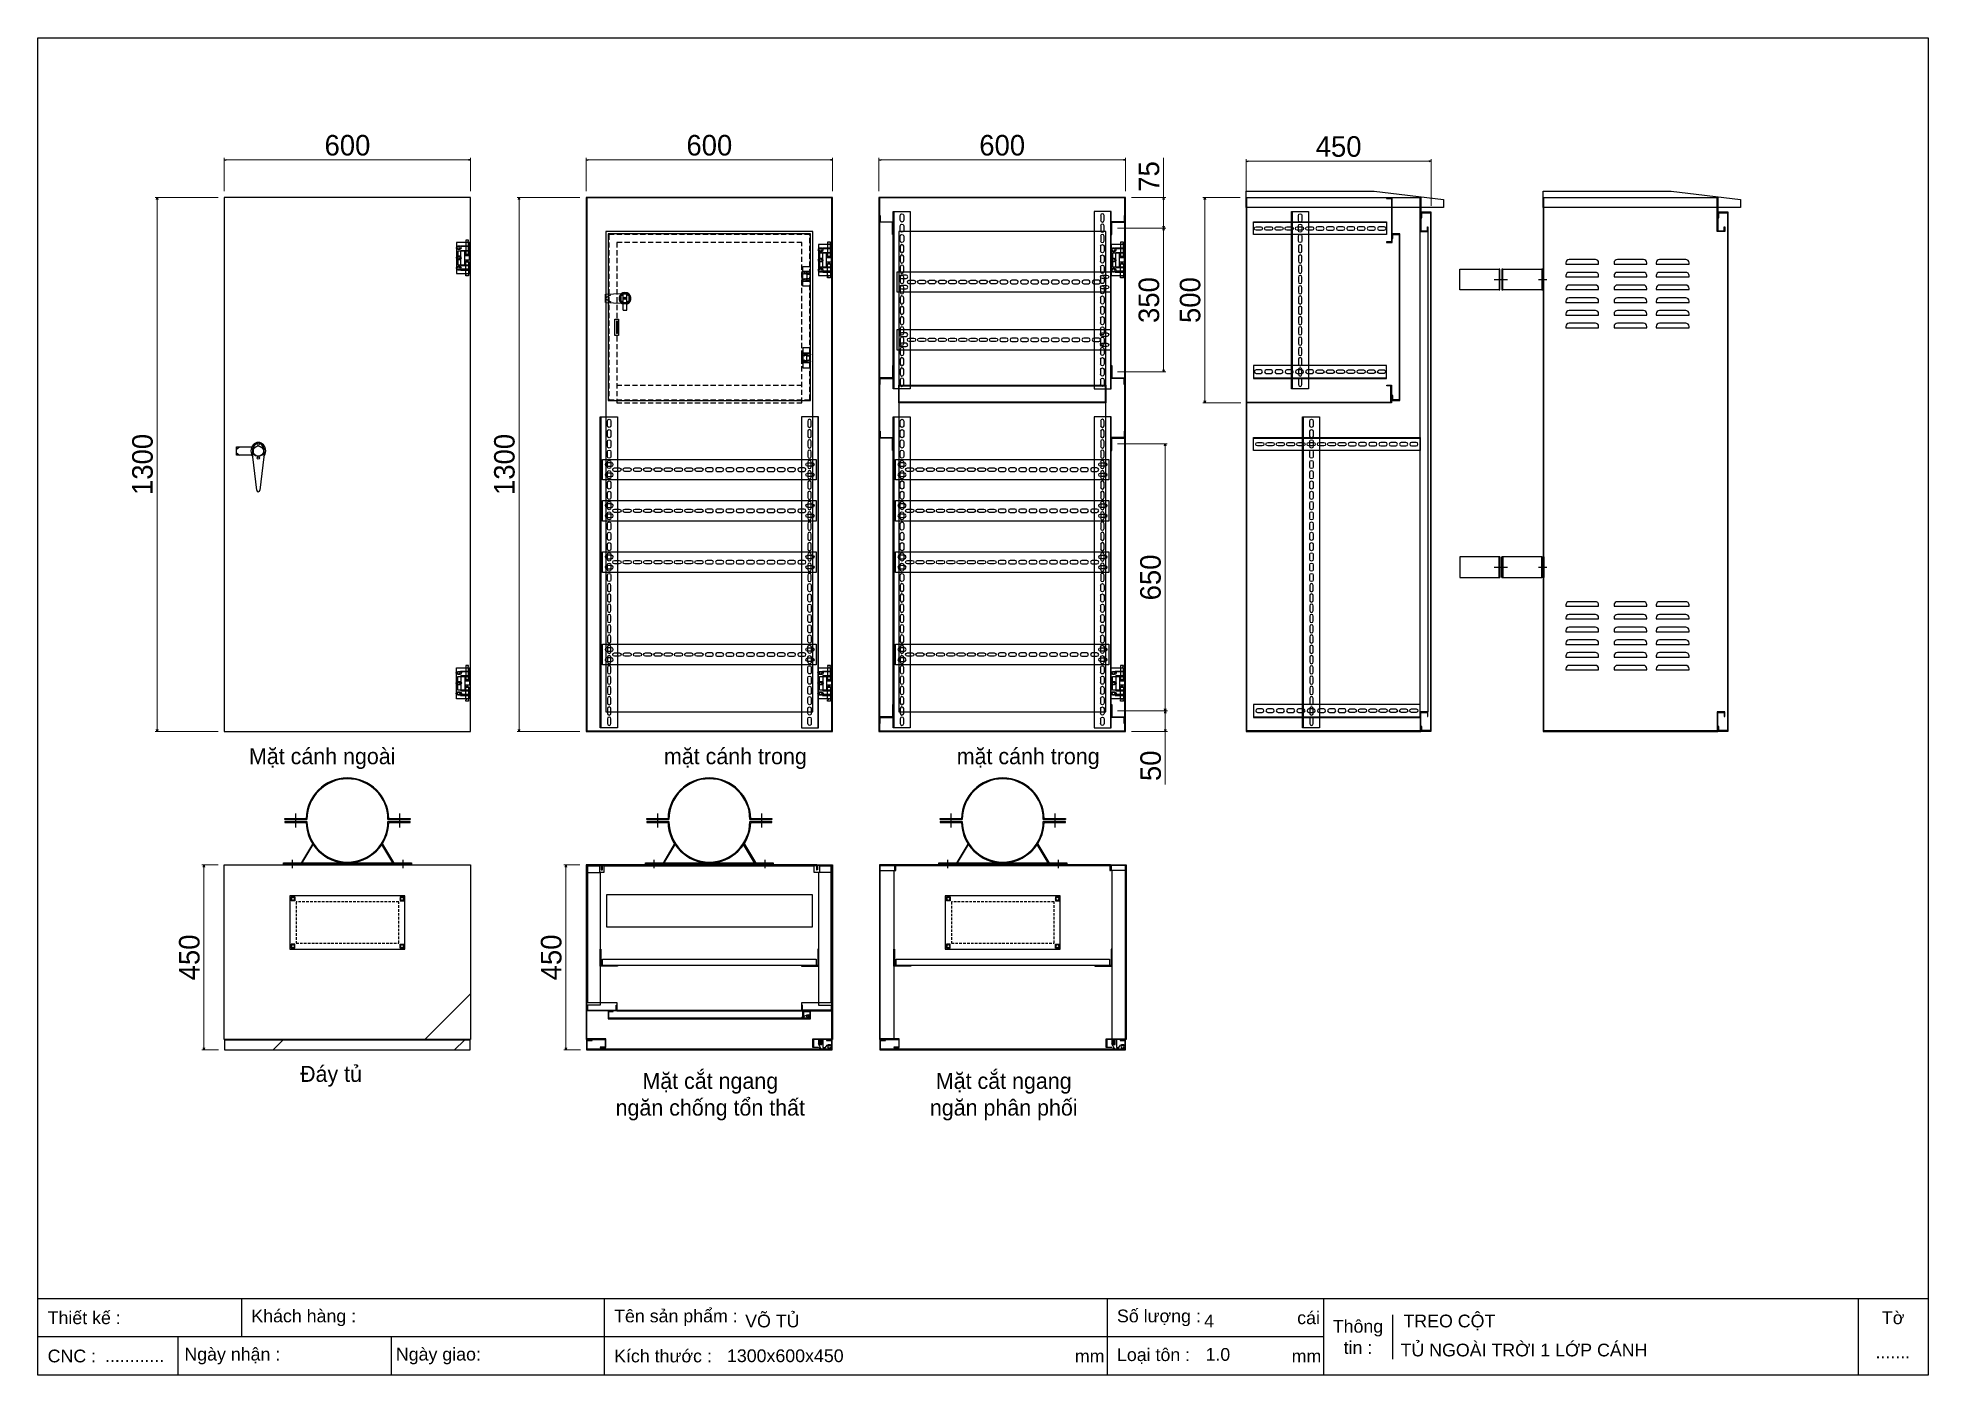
# Model space of a CAD drawing. Header units: millimetres. Extents: x 0 to 4603, y 0 to 3254.
import ezdxf

# ---------------------------------------------------------------- set-up
doc = ezdxf.new("R2010")
doc.units = ezdxf.units.MM
doc.linetypes.add('HIDDEN', pattern=[9.525, 6.35, -3.175])
doc.linetypes.add('HIDDENX2', pattern=[19.05, 12.7, -6.35])
for name, color, linetype in [('CNC', 7, 'Continuous'), ('DIM', 253, 'Continuous'), ('FIRE PROTECTION', 1, 'Continuous'), ('Ghi chu', 7, 'Continuous'), ('HEATER', 1, 'Continuous')]:
    doc.layers.add(name, color=color, linetype=linetype)
doc.styles.add('Arial', font='arial.ttf')
doc.dimstyles.new('CNC', dxfattribs={"dimtxt": 50, "dimasz": 5, "dimexe": 5, "dimexo": 15, "dimgap": 10, "dimtad": 1, "dimdec": 0, "dimtxsty": 'Standard', "dimblk": 'OPEN30', "dimcen": 10, "dimclrd": 5, "dimclre": 5, "dimclrt": 3, "dimazin": 3, "dimtfac": 1, "dimtdec": 0, "dimtmove": 0, "dimatfit": 3, "dimldrblk": 'ARCHTICK', "dimlwd": 9, "dimlwe": 9})

msp = doc.modelspace()

# ---------------------------------------------------------------- texts
at = {"color": 2, "char_height": 39, "attachment_point": 5}
for s, insert, width in [('Mặt cánh ngoài', (692.5, 1500.4), 625), ('mặt cánh trong', (1698.5, 1500.4), 775), ('mặt cánh trong', (2411.4, 1500.4), 775), ('Đáy tủ', (714, 727.4), 775), ('Mặt cắt ngang \\Pngăn chống tổn thất', (1637.4, 677.8), 775), ('Mặt cắt ngang \\Pngăn phân phối', (2351.9, 677.8), 775)]:
    msp.add_mtext(s, dxfattribs=dict(at, insert=insert, width=width))

# ---------------------------------------------------------------- blocks, each defined once
blk = doc.blocks.new('*D1')
at = {"color": 0, "linetype": 'ByBlock', "lineweight": -2}
for p, q in [((453.9, 2957.2), (458.9, 2958.6)), ((458.9, 2955.9), (453.9, 2957.2)), ((453.9, 2957.2), (458.9, 2957.2)), ((1048.9, 2958.6), (1053.9, 2957.2)), ((1053.9, 2957.2), (1048.9, 2955.9)), ((1053.9, 2957.2), (1048.9, 2957.2))]:
    blk.add_line(p, q, dxfattribs=at)
at = {"layer": 'Defpoints', "color": 0, "transparency": 16777216}
for p in [(1053.9, 2957.2), (453.9, 2866.3), (1053.9, 2866.3)]:
    blk.add_point(p, dxfattribs=at)
at = {"layer": 'DIM', "color": 5, "lineweight": 9, "transparency": 16777216}
for p, q in [((453.9, 2881.3), (453.9, 2962.2)), ((458.9, 2957.2), (1048.9, 2957.2)), ((1053.9, 2881.3), (1053.9, 2962.2))]:
    blk.add_line(p, q, dxfattribs=at)
at = {"layer": 'DIM', "color": 3, "transparency": 16777216, "insert": (753.9, 2992.8), "char_height": 50, "attachment_point": 5}
blk.add_mtext('600', dxfattribs=at)
blk = doc.blocks.new('_ArchTick')
at = {"color": 0, "const_width": 0.15}
blk.add_lwpolyline([(-0.5, -0.5), (0.5, 0.5)], dxfattribs=at)
blk = doc.blocks.new('_Open30')
at = {"color": 0, "linetype": 'ByBlock', "lineweight": -2}
for p, q in [((-1, 0.27), (0, 0)), ((0, 0), (-1, -0.27)), ((0, 0), (-1, 0))]:
    blk.add_line(p, q, dxfattribs=at)
blk = doc.blocks.new('*D2')
at = {"color": 0, "linetype": 'ByBlock', "lineweight": -2}
for p, q in [((289.3, 2861.3), (290.6, 2866.3)), ((290.6, 2866.3), (292, 2861.3)), ((290.6, 2866.3), (290.6, 2861.3)), ((290.6, 1566.3), (289.3, 1571.3)), ((292, 1571.3), (290.6, 1566.3)), ((290.6, 1566.3), (290.6, 1571.3))]:
    blk.add_line(p, q, dxfattribs=at)
at = {"layer": 'Defpoints', "color": 0, "transparency": 16777216}
for p in [(453.9, 2866.3), (290.6, 1566.3), (453.9, 1566.3)]:
    blk.add_point(p, dxfattribs=at)
at = {"layer": 'DIM', "color": 5, "lineweight": 9, "transparency": 16777216}
for p, q in [((438.9, 2866.3), (285.6, 2866.3)), ((290.6, 2861.3), (290.6, 1571.3)), ((438.9, 1566.3), (285.6, 1566.3))]:
    blk.add_line(p, q, dxfattribs=at)
at = {"layer": 'DIM', "color": 3, "transparency": 16777216, "insert": (255.1, 2216.3), "char_height": 50, "attachment_point": 5, "rotation": 90}
blk.add_mtext('1300', dxfattribs=at)
blk = doc.blocks.new('*D3')
at = {"color": 0, "linetype": 'ByBlock', "lineweight": -2}
for p, q in [((403.3, 1236.6), (404.6, 1241.6)), ((404.6, 1241.6), (405.9, 1236.6)), ((404.6, 1241.6), (404.6, 1236.6)), ((404.6, 791.6), (403.3, 796.6)), ((405.9, 796.6), (404.6, 791.6)), ((404.6, 791.6), (404.6, 796.6))]:
    blk.add_line(p, q, dxfattribs=at)
at = {"layer": 'Defpoints', "color": 0, "transparency": 16777216}
for p in [(453.9, 1241.6), (404.6, 791.6), (454.9, 791.6)]:
    blk.add_point(p, dxfattribs=at)
at = {"layer": 'DIM', "color": 5, "lineweight": 9, "transparency": 16777216}
for p, q in [((438.9, 1241.6), (399.6, 1241.6)), ((404.6, 1236.6), (404.6, 796.6)), ((439.9, 791.6), (399.6, 791.6))]:
    blk.add_line(p, q, dxfattribs=at)
at = {"layer": 'DIM', "color": 3, "transparency": 16777216, "insert": (369.1, 1016.6), "char_height": 50, "attachment_point": 5, "rotation": 90}
blk.add_mtext('450', dxfattribs=at)
blk = doc.blocks.new('MS308-2-1')
at = {"color": 1}
for p, q in [((-53, 4.6), (-46, 10)), ((-13.3, -14.2), (-13.3, 6.7)), ((-12.3, 6.7), (-12.3, -6.9)), ((12.3, 6.7), (12.3, -6.9)), ((13.3, 6.7), (13.3, -14.2)), ((-53, -4.6), (-46, -10)), ((-4, -95), (-13.3, -14.2)), ((13.3, -14.2), (4, -95))]:
    blk.add_line(p, q, dxfattribs=at)
blk.add_lwpolyline([(-15.8, -10), (-53, -10), (-53, 10), (-15.8, 10)], dxfattribs=at)
for centre, radius, start, end in [((0, 6.7), 13.3, 0, 180), ((0, 6.7), 12.3, 0, 180), ((0, 5.9), 17.7, 226.184, 313.816), ((0, -95), 4, 180, 0)]:
    blk.add_arc(centre, radius, start, end, dxfattribs=at)
blk.add_ellipse((0, 0), major_axis=(0, 21), ratio=0.857143, start_param=3.972003, end_param=8.594367, dxfattribs=at)
blk = doc.blocks.new('HL011-1-3')
at = {"color": 1}
for p, q in [((11, 56), (11, 19)), ((11, 56), (32, 56)), ((20, 54), (20, 21)), ((20, 47), (32, 47)), ((29.5, 81), (22.5, 81)), ((22.5, 81), (22.5, 78)), ((23.5, 78), (22.5, 78)), ((22.5, 75), (22.5, 49)), ((23.5, 75), (22.5, 75)), ((22.5, 49), (24, 44)), ((23.5, 75), (23.5, 78)), ((29.5, 49), (28, 44)), ((29.5, 78), (28.5, 78)), ((28.5, 75), (28.5, 78)), ((28.5, 75), (29.5, 75)), ((29.5, 78), (29.5, 81)), ((29.5, 49), (29.5, 75)), ((11, 19), (32, 19)), ((32, 42.5), (20, 42.5)), ((32, 32.5), (20, 32.5)), ((20, 28), (32, 28)), ((22.5, 26), (24, 31)), ((22.5, 0), (22.5, 26)), ((23.5, 0), (22.5, 0)), ((23.5, 0), (23.5, -3)), ((24, 44), (28, 44)), ((24, 31), (28, 31)), ((29.5, 26), (28, 31)), ((28.5, 0), (28.5, -3)), ((28.5, 0), (29.5, 0)), ((29.5, 26), (29.5, 0)), ((22.5, -6), (22.5, -3)), ((23.5, -3), (22.5, -3)), ((29.5, -6), (22.5, -6)), ((29.5, -3), (28.5, -3)), ((29.5, -3), (29.5, -6))]:
    blk.add_line(p, q, dxfattribs=at)
for points in [[(32, 19), (32, 0), (0, 0), (0, 75), (32, 75), (32, 56)], [(32, 28), (32, 21), (3, 21), (3, 54), (32, 54), (32, 47)], [(32, 42.5), (32, 32.5)]]:
    blk.add_lwpolyline(points, dxfattribs=at)
for points in [[(10, 67), (32, 67), (32, 65), (10, 65)], [(10, 8), (32, 8), (32, 10), (10, 10)]]:
    blk.add_lwpolyline(points, close=True, dxfattribs=at)
for centre in [(5.5, 62.5), (5.5, 37.5), (5.5, 12.5)]:
    blk.add_circle(centre, 3, dxfattribs=at)
blk = doc.blocks.new('*D4')
at = {"color": 0, "linetype": 'ByBlock', "lineweight": -2}
for p, q in [((1335.1, 2957.2), (1340.1, 2958.6)), ((1340.1, 2955.9), (1335.1, 2957.2)), ((1335.1, 2957.2), (1340.1, 2957.2)), ((1930.1, 2958.6), (1935.1, 2957.2)), ((1935.1, 2957.2), (1930.1, 2955.9)), ((1935.1, 2957.2), (1930.1, 2957.2))]:
    blk.add_line(p, q, dxfattribs=at)
at = {"layer": 'Defpoints', "color": 0, "transparency": 16777216}
for p in [(1935.1, 2957.2), (1335.1, 2866.3), (1935.1, 2866.3)]:
    blk.add_point(p, dxfattribs=at)
at = {"layer": 'DIM', "color": 5, "lineweight": 9, "transparency": 16777216}
for p, q in [((1335.1, 2881.3), (1335.1, 2962.2)), ((1340.1, 2957.2), (1930.1, 2957.2)), ((1935.1, 2881.3), (1935.1, 2962.2))]:
    blk.add_line(p, q, dxfattribs=at)
at = {"layer": 'DIM', "color": 3, "transparency": 16777216, "insert": (1635.1, 2992.8), "char_height": 50, "attachment_point": 5}
blk.add_mtext('600', dxfattribs=at)
blk = doc.blocks.new('*D5')
at = {"color": 0, "linetype": 'ByBlock', "lineweight": -2}
for p, q in [((1170.5, 2861.3), (1171.9, 2866.3)), ((1171.9, 2866.3), (1173.2, 2861.3)), ((1171.9, 2866.3), (1171.9, 2861.3)), ((1171.9, 1566.3), (1170.5, 1571.3)), ((1173.2, 1571.3), (1171.9, 1566.3)), ((1171.9, 1566.3), (1171.9, 1571.3))]:
    blk.add_line(p, q, dxfattribs=at)
at = {"layer": 'Defpoints', "color": 0, "transparency": 16777216}
for p in [(1335.1, 2866.3), (1171.9, 1566.3), (1335.1, 1566.3)]:
    blk.add_point(p, dxfattribs=at)
at = {"layer": 'DIM', "color": 5, "lineweight": 9, "transparency": 16777216}
for p, q in [((1320.1, 2866.3), (1166.9, 2866.3)), ((1171.9, 2861.3), (1171.9, 1571.3)), ((1320.1, 1566.3), (1166.9, 1566.3))]:
    blk.add_line(p, q, dxfattribs=at)
at = {"layer": 'DIM', "color": 3, "transparency": 16777216, "insert": (1136.3, 2216.3), "char_height": 50, "attachment_point": 5, "rotation": 90}
blk.add_mtext('1300', dxfattribs=at)
blk = doc.blocks.new('KHUNG CHUẨN')
at = {"color": 7}
for p, q in [((19889.2, -28535.2), (16919.2, -28535.2)), ((17239.2, -28535.2), (17239.2, -28595.2)), ((17809.2, -28535.2), (17809.2, -28655.2)), ((18599.2, -28535.2), (18599.2, -28655.2)), ((18939.2, -28535.2), (18939.2, -28655.2)), ((19779.2, -28535.2), (19779.2, -28655.2)), ((19047.6, -28560.2), (19047.6, -28630.2)), ((18939.2, -28595.2), (16919.2, -28595.2)), ((17139.2, -28595.2), (17139.2, -28655.2)), ((17474.2, -28595.2), (17474.2, -28655.2))]:
    blk.add_line(p, q, dxfattribs=at)
blk.add_lwpolyline([(16919.2, -26555.2), (19889.2, -26555.2), (19889.2, -28655.2), (16919.2, -28655.2)], close=True, dxfattribs=at)
at = {"color": 2, "char_height": 20, "style": 'Arial'}
for s, insert, width, attachment_point in [('  Thiết kế :', (16919.2, -28565.2), 917.634, 4), ('  Khách hàng :', (17239.2, -28565.2), 917.634, 4), ('  Tên sản phẩm :', (17809.2, -28565.2), 917.634, 4), ('  Số lượng :', (18599.2, -28565.2), 917.634, 4), ('cái', (18897.9, -28565.2), 63.517, 4), ('Thông\\Ptin :', (18993.4, -28595.2), 108.311, 5), ('Tờ', (19834.2, -28565.2), 110, 5), ('  CNC :', (16919.2, -28625.2), 917.634, 4), ('  Ngày nhận :', (17134, -28625.2), 556.651, 4), ('  Ngày giao:', (17466.3, -28625.2), 556.651, 4), ('  Kích thước :', (17809.2, -28625.2), 917.634, 4), ('mm', (18548.6, -28625.2), 73.831, 4), ('  Loại tôn :', (18599.2, -28625.2), 917.634, 4), ('mm', (18889.2, -28625.2), 917.634, 4)]:
    blk.add_mtext(s, dxfattribs=dict(at, insert=insert, width=width, attachment_point=attachment_point))
at = {"color": 3, "style": 'Arial'}
for tag, p in [('#01', (17055.6, -28580.1)), ('#02', (17431.4, -28580.1)), ('#03', (18030.6, -28580.1)), ('#08', (18751.7, -28580.1)), ('#10', (19064.8, -28580.1)), ('#04', (17024.8, -28634.6)), ('#05', (17308.5, -28633)), ('#06', (17632.7, -28633.7)), ('#07', (18002, -28634.7)), ('#09', (18753.8, -28632.6)), ('#11', (19060.3, -28625.7)), ('#12', (19806.5, -28628.9))]:
    blk.add_attdef(tag, p, '', height=20, dxfattribs=at)
blk = doc.blocks.new('*D6')
at = {"color": 0, "linetype": 'ByBlock', "lineweight": -2}
for p, q in [((2942.3, 2954.2), (2947.3, 2955.5)), ((2947.3, 2952.9), (2942.3, 2954.2)), ((2942.3, 2954.2), (2947.3, 2954.2)), ((3387.3, 2955.5), (3392.3, 2954.2)), ((3392.3, 2954.2), (3387.3, 2952.9)), ((3392.3, 2954.2), (3387.3, 2954.2))]:
    blk.add_line(p, q, dxfattribs=at)
at = {"layer": 'Defpoints', "color": 0, "transparency": 16777216}
for p in [(3392.3, 2954.2), (2942.3, 2866.3), (3392.3, 2830.3)]:
    blk.add_point(p, dxfattribs=at)
at = {"layer": 'DIM', "color": 5, "lineweight": 9, "transparency": 16777216}
for p, q in [((2942.3, 2881.3), (2942.3, 2959.2)), ((2947.3, 2954.2), (3387.3, 2954.2)), ((3392.3, 2845.3), (3392.3, 2959.2))]:
    blk.add_line(p, q, dxfattribs=at)
at = {"layer": 'DIM', "color": 3, "transparency": 16777216, "insert": (3167.3, 2989.7), "char_height": 50, "attachment_point": 5}
blk.add_mtext('450', dxfattribs=at)
blk = doc.blocks.new('*D7')
at = {"color": 0, "linetype": 'ByBlock', "lineweight": -2}
for p, q in [((1284.5, 1236.6), (1285.8, 1241.6)), ((1285.8, 1241.6), (1287.2, 1236.6)), ((1285.8, 1241.6), (1285.8, 1236.6)), ((1285.8, 791.6), (1284.5, 796.6)), ((1287.2, 796.6), (1285.8, 791.6)), ((1285.8, 791.6), (1285.8, 796.6))]:
    blk.add_line(p, q, dxfattribs=at)
at = {"layer": 'Defpoints', "color": 0, "transparency": 16777216}
for p in [(1335.1, 1241.6), (1285.8, 791.6), (1336.1, 791.6)]:
    blk.add_point(p, dxfattribs=at)
at = {"layer": 'DIM', "color": 5, "lineweight": 9, "transparency": 16777216}
for p, q in [((1320.1, 1241.6), (1280.8, 1241.6)), ((1285.8, 1236.6), (1285.8, 796.6)), ((1321.1, 791.6), (1280.8, 791.6))]:
    blk.add_line(p, q, dxfattribs=at)
at = {"layer": 'DIM', "color": 3, "transparency": 16777216, "insert": (1250.3, 1016.6), "char_height": 50, "attachment_point": 5, "rotation": 90}
blk.add_mtext('450', dxfattribs=at)
blk = doc.blocks.new('HL011-1-4')
h = blk.add_hatch()
h.set_pattern_fill('ANSI31', color=2, scale=0.5, style=0)
h.paths.add_polyline_path([(2.5, 0), (8.5, 0), (8.5, 12), (2.5, 12)])
at = {"color": 1}
for p, q in [((7, 23.5), (0, 10)), ((0, 0), (0, 10)), ((11, 0), (0, 0)), ((7, 23.5), (26, 23.5)), ((11, 0), (11, 19.5)), ((11, 19.5), (17, 19.5)), ((17, 19.5), (21.2, 13.9))]:
    blk.add_line(p, q, dxfattribs=at)
at = {"color": 2}
blk.add_lwpolyline([(2.5, 0), (2.5, 12), (8.5, 12), (8.5, 0)], dxfattribs=at)
at = {"color": 1}
blk.add_lwpolyline([(5.7, 21), (3, 21), (3, 23.5), (7, 23.5)], dxfattribs=at)
blk.add_circle((26, 17.5), 3.5, dxfattribs=at)
blk.add_arc((26, 17.5), 6, 216.8699, 90, dxfattribs=at)
blk = doc.blocks.new('*D8')
at = {"color": 0, "linetype": 'ByBlock', "lineweight": -2}
for p, q in [((2048.1, 2957.2), (2053.1, 2958.6)), ((2053.1, 2955.9), (2048.1, 2957.2)), ((2048.1, 2957.2), (2053.1, 2957.2)), ((2643.1, 2958.6), (2648.1, 2957.2)), ((2648.1, 2957.2), (2643.1, 2955.9)), ((2648.1, 2957.2), (2643.1, 2957.2))]:
    blk.add_line(p, q, dxfattribs=at)
at = {"layer": 'Defpoints', "color": 0, "transparency": 16777216}
for p in [(2648.1, 2957.2), (2048.1, 2866.3), (2648.1, 2866.3)]:
    blk.add_point(p, dxfattribs=at)
at = {"layer": 'DIM', "color": 5, "lineweight": 9, "transparency": 16777216}
for p, q in [((2048.1, 2881.3), (2048.1, 2962.2)), ((2053.1, 2957.2), (2643.1, 2957.2)), ((2648.1, 2881.3), (2648.1, 2962.2))]:
    blk.add_line(p, q, dxfattribs=at)
at = {"layer": 'DIM', "color": 3, "transparency": 16777216, "insert": (2348.1, 2992.8), "char_height": 50, "attachment_point": 5}
blk.add_mtext('600', dxfattribs=at)
blk = doc.blocks.new('om cot')
at = {"color": 2}
for p, q in [((98294.5, 36969.7), (98327.5, 36969.7)), ((98403, 36969.7), (98423, 36969.7))]:
    blk.add_line(p, q, dxfattribs=at)
at = {"color": 5}
for points in [[(98308.5, 36994.7), (98211.5, 36994.7), (98211.5, 36944.7), (98308.5, 36944.7)], [(98313.5, 36944.7), (98410.5, 36944.7), (98410.5, 36994.7), (98313.5, 36994.7)]]:
    blk.add_lwpolyline(points, dxfattribs=at)
for points in [[(98306.5, 36994.7), (98308.5, 36994.7), (98308.5, 36944.7), (98306.5, 36944.7)], [(98313.5, 36994.7), (98315.5, 36994.7), (98315.5, 36944.7), (98313.5, 36944.7)], [(98410.5, 36994.7), (98412.5, 36994.7), (98412.5, 36944.7), (98410.5, 36944.7)], [(98413.5, 36994.7), (98415.5, 36994.7), (98415.5, 36944.7), (98413.5, 36944.7)]]:
    blk.add_lwpolyline(points, close=True, dxfattribs=at)
blk = doc.blocks.new('*D9')
at = {"color": 0, "linetype": 'ByBlock', "lineweight": -2}
for p, q in [((2840.1, 2861.3), (2841.5, 2866.3)), ((2841.5, 2866.3), (2842.8, 2861.3)), ((2841.5, 2866.3), (2841.5, 2861.3)), ((2841.5, 2366.3), (2840.1, 2371.3)), ((2842.8, 2371.3), (2841.5, 2366.3)), ((2841.5, 2366.3), (2841.5, 2371.3))]:
    blk.add_line(p, q, dxfattribs=at)
at = {"layer": 'Defpoints', "color": 0, "transparency": 16777216}
for p in [(2942.3, 2866.3), (2841.5, 2366.3), (2943.8, 2366.3)]:
    blk.add_point(p, dxfattribs=at)
at = {"layer": 'DIM', "color": 5, "lineweight": 9, "transparency": 16777216}
for p, q in [((2927.3, 2866.3), (2836.5, 2866.3)), ((2841.5, 2861.3), (2841.5, 2371.3)), ((2928.8, 2366.3), (2836.5, 2366.3))]:
    blk.add_line(p, q, dxfattribs=at)
at = {"layer": 'DIM', "color": 3, "transparency": 16777216, "insert": (2805.9, 2616.3), "char_height": 50, "attachment_point": 5, "rotation": 90}
blk.add_mtext('500', dxfattribs=at)
blk = doc.blocks.new('ovan8.5x20')
at = {"layer": 'CNC', "color": 2, "lineweight": -3}
for p, q in [((5.7, 4.2), (-5.8, 4.2)), ((-5.8, -4.2), (5.7, -4.2))]:
    blk.add_line(p, q, dxfattribs=at)
for centre, start, end in [((-5.8, 0), 90, 270), ((5.7, 0), 270, 90)]:
    blk.add_arc(centre, 4.25, start, end, dxfattribs=at)
blk = doc.blocks.new('u1')
at = {"color": 44, "ltscale": 3}
blk.add_line((167869.4, 2691.2), (167869.4, 2259.7), dxfattribs=at)
blk.add_lwpolyline([(167867.9, 2691.2), (167909.4, 2691.2), (167909.4, 2259.7), (167867.9, 2259.7)], close=True, dxfattribs=at)
at = {"layer": 'CNC', "lineweight": -3, "xscale": -1, "rotation": 270}
for p in [(167889.4, 2675.5), (167889.4, 2650.5), (167889.4, 2625.5)]:
    blk.add_blockref('ovan8.5x20', p, dxfattribs=at)
at = {"layer": 'CNC', "lineweight": -3, "rotation": 270}
for p in [(167889.4, 2600.5), (167889.4, 2575.5), (167889.4, 2550.5), (167889.4, 2525.5), (167889.4, 2500.5), (167889.4, 2475.5), (167889.4, 2450.5), (167889.4, 2425.5), (167889.4, 2400.5), (167889.4, 2375.5), (167889.4, 2350.5), (167889.4, 2325.5), (167889.4, 2300.5), (167889.4, 2275.5)]:
    blk.add_blockref('ovan8.5x20', p, dxfattribs=at)
blk = doc.blocks.new('u2')
at = {"color": 44, "ltscale": 3}
blk.add_line((167869.4, 2191.2), (167869.4, 1434.7), dxfattribs=at)
blk.add_lwpolyline([(167867.9, 2191.2), (167909.4, 2191.2), (167909.4, 1434.7), (167867.9, 1434.7)], close=True, dxfattribs=at)
at = {"layer": 'CNC', "lineweight": -3, "xscale": -1, "rotation": 270}
for p in [(167889.4, 2175.5), (167889.4, 2150.5), (167889.4, 2125.5), (167889.4, 2100.5), (167889.4, 2075.5), (167889.4, 2050.5), (167889.4, 2025.5), (167889.4, 2000.5), (167889.4, 1975.5), (167889.4, 1950.5), (167889.4, 1925.5), (167889.4, 1900.5), (167889.4, 1875.5), (167889.4, 1850.5), (167889.4, 1825.5), (167889.4, 1800.5)]:
    blk.add_blockref('ovan8.5x20', p, dxfattribs=at)
at = {"layer": 'CNC', "lineweight": -3, "rotation": 270}
for p in [(167889.4, 1775.5), (167889.4, 1750.5), (167889.4, 1725.5), (167889.4, 1700.5), (167889.4, 1675.5), (167889.4, 1650.5), (167889.4, 1625.5), (167889.4, 1600.5), (167889.4, 1575.5), (167889.4, 1550.5), (167889.4, 1525.5), (167889.4, 1500.5), (167889.4, 1475.5), (167889.4, 1450.5)]:
    blk.add_blockref('ovan8.5x20', p, dxfattribs=at)
blk = doc.blocks.new('ovan6x9')
at = {"color": 2}
for p, q in [((2, 6), (8, 6)), ((2, 0), (8, 0))]:
    blk.add_line(p, q, dxfattribs=at)
for centre, start, end in [((2, 3), 90, 270), ((8, 3), 270, 90)]:
    blk.add_arc(centre, 3, start, end, dxfattribs=at)
blk = doc.blocks.new('HL036-1-1')
at = {"color": 1}
blk.add_line((9.5, 36.2), (9.5, 12.2), dxfattribs=at)
for points in [[(0, 48.5), (17.5, 48.5), (17.5, 0), (0, 0)], [(-2.5, 12.2), (17.5, 12.2), (17.5, 36.2), (-2.5, 36.2)]]:
    blk.add_lwpolyline(points, close=True, dxfattribs=at)
for centre, radius in [((3.5, 31.8), 2), ((3.5, 16.8), 2), ((12.7, 32.5), 2.5), ((12.7, 16), 2.5)]:
    blk.add_circle(centre, radius, dxfattribs=at)
blk = doc.blocks.new('HL036-1-2')
at = {"layer": 'Ghi chu', "color": 1}
for p, q in [((-3, 17.8), (-18.9, 17.8)), ((-18.9, 15.8), (-18.9, 17.8)), ((-12.1, 15.8), (-18.9, 15.8)), ((-16.4, 1), (-16.4, 14)), ((-15.6, 15), (-3.9, 17.7)), ((0, 0), (-15.4, 0)), ((-14.4, 3), (-14.4, 11.9)), ((0, 2), (-13.4, 2)), ((-13.1, 12.8), (-4.3, 9.8)), ((-6.2, 2), (-6.2, 0)), ((-1.2, 2), (-1.2, 0)), ((0, 0), (0, 2))]:
    blk.add_line(p, q, dxfattribs=at)
for radius in [4.1, 2.1]:
    blk.add_circle((-3, 13.7), radius, dxfattribs=at)
for centre, start, end in [((-15.4, 14), 102.9616, 180), ((-15.4, 1), 180, 270), ((-13.4, 11.9), 71.3254, 180), ((-13.4, 3), 180, 270)]:
    blk.add_arc(centre, 1, start, end, dxfattribs=at)
blk = doc.blocks.new('SDGFGHGHG')
at = {"layer": 'HEATER'}
for p, q in [((860892.9, 570780.5), (860931.6, 570782)), ((860892.9, 570760.5), (860892.9, 570780.5)), ((860892.9, 570771.9), (860906.3, 570778.7)), ((860892.9, 570769.1), (860906.3, 570762.4)), ((860892.9, 570760.5), (860931.6, 570759.1)), ((860935.9, 570742), (860935.9, 570784.3)), ((860937.5, 570771.3), (860939.5, 570771.3)), ((860937.5, 570769.8), (860939.5, 570769.8)), ((860939.5, 570773.5), (860939.5, 570771.3)), ((860939.5, 570769.8), (860939.5, 570767.6)), ((860941.3, 570773.5), (860941.3, 570771.3)), ((860941.3, 570771.3), (860943.4, 570771.3)), ((860941.3, 570769.8), (860941.3, 570767.6)), ((860941.3, 570769.8), (860943.4, 570769.8)), ((860944.9, 570742), (860944.9, 570784.3)), ((860935.9, 570742), (860944.9, 570742))]:
    blk.add_line(p, q, dxfattribs=at)
blk.add_circle((860940.4, 570770.5), 3.08, dxfattribs=at)
blk.add_arc((860940.4, 570770.5), 14.5, 288.08, 251.92, dxfattribs=at)
blk = doc.blocks.new('SĐFHGGH')
at = {"layer": 'HEATER'}
for points in [[(860928.8, 570702.4), (860927.4, 570702.4), (860927.4, 570708.4), (860928.8, 570708.4)], [(860943.4, 570717), (860943.4, 570718.4), (860937.4, 570718.4), (860937.4, 570717)], [(860952.1, 570702.4), (860953.4, 570702.4), (860953.4, 570708.4), (860952.1, 570708.4)], [(860943.4, 570693.8), (860943.4, 570692.4), (860937.4, 570692.4), (860937.4, 570693.8)]]:
    blk.add_lwpolyline(points, dxfattribs=at)
for start, end in [(104.4775, 165.5225), (194.4775, 255.5225), (14.4775, 75.5225), (284.4775, 345.5225)]:
    blk.add_arc((860940.4, 570705.4), 12, start, end, dxfattribs=at)
blk = doc.blocks.new('MS722')
for name, p in [('SDGFGHGHG', (-860940.4, -570770.5)), ('SĐFHGGH', (-860940.4, -570705.4))]:
    blk.add_blockref(name, p)
blk = doc.blocks.new('112')
at = {"color": 44}
for p, q in [((169074.2, 906.4), (169594.2, 906.4)), ((169074.2, 856.4), (169074.2, 906.4)), ((169594.2, 906.4), (169594.2, 856.4)), ((169594.2, 856.4), (169074.2, 856.4))]:
    blk.add_line(p, q, dxfattribs=at)
at = {"color": 44, "rotation": 180}
blk.add_blockref('ovan8.5x20', (169090.2, 893.9), dxfattribs=at)
at = {"layer": 'CNC', "lineweight": -3, "xscale": -1, "rotation": 180}
for p in [(169109.2, 881.4), (169134.2, 881.4), (169159.2, 881.4), (169184.2, 881.4), (169209.2, 881.4), (169234.2, 881.4), (169259.2, 881.4), (169284.2, 881.4), (169309.2, 881.4), (169579.4, 893.9), (169579.4, 868.9)]:
    blk.add_blockref('ovan8.5x20', p, dxfattribs=at)
at = {"layer": 'CNC', "lineweight": -3, "rotation": 180}
for p in [(169334.2, 881.4), (169359.2, 881.4), (169384.2, 881.4), (169409.2, 881.4), (169434.2, 881.4), (169459.2, 881.4), (169484.2, 881.4), (169509.2, 881.4), (169534.2, 881.4), (169559.2, 881.4), (169090.2, 868.9)]:
    blk.add_blockref('ovan8.5x20', p, dxfattribs=at)
blk = doc.blocks.new('z1')
at = {"color": 44}
for p, q in [((169069.1, 2450.5), (168745.6, 2450.5)), ((168745.6, 2450.5), (168745.6, 2419)), ((169069.1, 2419), (169069.1, 2450.5)), ((168745.6, 2420.5), (169069.1, 2420.5)), ((168745.6, 2419), (169069.1, 2419))]:
    blk.add_line(p, q, dxfattribs=at)
at = {"layer": 'CNC', "lineweight": -3}
for p in [(168757.3, 2435.5), (168782.3, 2435.5), (168807.3, 2435.5), (168832.3, 2435.5), (168857.3, 2435.5), (168882.3, 2435.5)]:
    blk.add_blockref('ovan8.5x20', p, dxfattribs=at)
at = {"layer": 'CNC', "lineweight": -3, "xscale": -1}
for p in [(168907.3, 2435.5), (168932.3, 2435.5), (168957.3, 2435.5), (168982.3, 2435.5), (169007.3, 2435.5), (169032.3, 2435.5), (169057.3, 2435.5)]:
    blk.add_blockref('ovan8.5x20', p, dxfattribs=at)
blk = doc.blocks.new('z2')
at = {"color": 44}
for p, q in [((169151.1, 1485), (168745.6, 1485)), ((168745.6, 1485), (168745.6, 1453.5)), ((169151.1, 1453.5), (169151.1, 1485)), ((168745.6, 1455), (169151.1, 1455)), ((168745.6, 1453.5), (169151.1, 1453.5))]:
    blk.add_line(p, q, dxfattribs=at)
at = {"layer": 'CNC', "lineweight": -3}
for p in [(168760.8, 1470), (168785.8, 1470), (168810.8, 1470), (168835.8, 1470), (168860.8, 1470), (168885.8, 1470), (168910.8, 1470), (168935.8, 1470), (168960.8, 1470)]:
    blk.add_blockref('ovan8.5x20', p, dxfattribs=at)
at = {"layer": 'CNC', "lineweight": -3, "xscale": -1}
for p in [(168985.8, 1470), (169010.8, 1470), (169035.8, 1470), (169060.8, 1470), (169085.8, 1470), (169110.8, 1470), (169135.8, 1470)]:
    blk.add_blockref('ovan8.5x20', p, dxfattribs=at)
blk = doc.blocks.new('*D10')
at = {"color": 0, "linetype": 'ByBlock', "lineweight": -2}
for p, q in [((2739.9, 2861.3), (2741.2, 2866.3)), ((2741.2, 2866.3), (2742.5, 2861.3)), ((2741.2, 2866.3), (2741.2, 2861.3)), ((2741.2, 2791.3), (2739.9, 2796.3)), ((2742.5, 2796.3), (2741.2, 2791.3)), ((2741.2, 2791.3), (2741.2, 2796.3))]:
    blk.add_line(p, q, dxfattribs=at)
at = {"layer": 'Defpoints', "color": 0, "transparency": 16777216}
for p in [(2648.1, 2866.3), (2613.6, 2791.3), (2741.2, 2791.3)]:
    blk.add_point(p, dxfattribs=at)
at = {"layer": 'DIM', "color": 5, "lineweight": 9, "transparency": 16777216}
for p, q in [((2741.2, 2866.3), (2741.2, 2962.8)), ((2663.1, 2866.3), (2746.2, 2866.3)), ((2741.2, 2796.3), (2741.2, 2861.3)), ((2628.6, 2791.3), (2746.2, 2791.3))]:
    blk.add_line(p, q, dxfattribs=at)
at = {"layer": 'DIM', "color": 3, "transparency": 16777216, "insert": (2705.8, 2917.1), "char_height": 50, "attachment_point": 5, "rotation": 90}
blk.add_mtext('75', dxfattribs=at)
blk = doc.blocks.new('*D11')
at = {"color": 0, "linetype": 'ByBlock', "lineweight": -2}
for p, q in [((2739.9, 2786.3), (2741.2, 2791.3)), ((2741.2, 2791.3), (2742.5, 2786.3)), ((2741.2, 2791.3), (2741.2, 2786.3)), ((2741.2, 2441.3), (2739.9, 2446.3)), ((2742.5, 2446.3), (2741.2, 2441.3)), ((2741.2, 2441.3), (2741.2, 2446.3))]:
    blk.add_line(p, q, dxfattribs=at)
at = {"layer": 'Defpoints', "color": 0, "transparency": 16777216}
for p in [(2613.6, 2791.3), (2613.6, 2441.3), (2741.2, 2441.3)]:
    blk.add_point(p, dxfattribs=at)
at = {"layer": 'DIM', "color": 5, "lineweight": 9, "transparency": 16777216}
for p, q in [((2628.6, 2791.3), (2746.2, 2791.3)), ((2741.2, 2786.3), (2741.2, 2446.3)), ((2628.6, 2441.3), (2746.2, 2441.3))]:
    blk.add_line(p, q, dxfattribs=at)
at = {"layer": 'DIM', "color": 3, "transparency": 16777216, "insert": (2705.6, 2616.3), "char_height": 50, "attachment_point": 5, "rotation": 90}
blk.add_mtext('350', dxfattribs=at)
blk = doc.blocks.new('*D12')
at = {"color": 0, "linetype": 'ByBlock', "lineweight": -2}
for p, q in [((2743.9, 1611.3), (2745.3, 1616.3)), ((2745.3, 1616.3), (2746.6, 1611.3)), ((2745.3, 1616.3), (2745.3, 1611.3)), ((2745.3, 1566.3), (2743.9, 1571.3)), ((2746.6, 1571.3), (2745.3, 1566.3)), ((2745.3, 1566.3), (2745.3, 1571.3))]:
    blk.add_line(p, q, dxfattribs=at)
at = {"layer": 'Defpoints', "color": 0, "transparency": 16777216}
for p in [(2613.6, 1616.3), (2745.3, 1616.3), (2648.1, 1566.3)]:
    blk.add_point(p, dxfattribs=at)
at = {"layer": 'DIM', "color": 5, "lineweight": 9, "transparency": 16777216}
for p, q in [((2628.6, 1616.3), (2750.3, 1616.3)), ((2745.3, 1611.3), (2745.3, 1571.3)), ((2663.1, 1566.3), (2750.3, 1566.3)), ((2745.3, 1566.3), (2745.3, 1437.2))]:
    blk.add_line(p, q, dxfattribs=at)
at = {"layer": 'DIM', "color": 3, "transparency": 16777216, "insert": (2709.8, 1483), "char_height": 50, "attachment_point": 5, "rotation": 90}
blk.add_mtext('50', dxfattribs=at)
blk = doc.blocks.new('*D13')
at = {"color": 0, "linetype": 'ByBlock', "lineweight": -2}
for p, q in [((2743.6, 2261.3), (2744.9, 2266.3)), ((2744.9, 2266.3), (2746.3, 2261.3)), ((2744.9, 2266.3), (2744.9, 2261.3)), ((2744.9, 1616.3), (2743.6, 1621.3)), ((2746.3, 1621.3), (2744.9, 1616.3)), ((2744.9, 1616.3), (2744.9, 1621.3))]:
    blk.add_line(p, q, dxfattribs=at)
at = {"layer": 'Defpoints', "color": 0, "transparency": 16777216}
for p in [(2613.6, 2266.3), (2744.9, 2266.3), (2613.6, 1616.3)]:
    blk.add_point(p, dxfattribs=at)
at = {"layer": 'DIM', "color": 5, "lineweight": 9, "transparency": 16777216}
for p, q in [((2628.6, 2266.3), (2749.9, 2266.3)), ((2744.9, 1621.3), (2744.9, 2261.3)), ((2628.6, 1616.3), (2749.9, 1616.3))]:
    blk.add_line(p, q, dxfattribs=at)
at = {"layer": 'DIM', "color": 3, "transparency": 16777216, "insert": (2709.4, 1941.3), "char_height": 50, "attachment_point": 5, "rotation": 90}
blk.add_mtext('650', dxfattribs=at)

# ---------------------------------------------------------------- dimensions: what is measured, and where the dimension line sits
at = {"layer": 'DIM'}
for base, p1, p2, picture, middle in [((1053.9, 2957.2), (453.9, 2866.3), (1053.9, 2866.3), '*D1', (753.9, 2992.8)), ((1935.1, 2957.2), (1335.1, 2866.3), (1935.1, 2866.3), '*D4', (1635.1, 2992.8)), ((2648.1, 2957.2), (2048.1, 2866.3), (2648.1, 2866.3), '*D8', (2348.1, 2992.8)), ((3392.3, 2954.2), (2942.3, 2866.3), (3392.3, 2830.3), '*D6', (3167.3, 2989.7))]:
    dim = msp.add_linear_dim(base=base, p1=p1, p2=p2, dimstyle='CNC', dxfattribs=at)
    dim.commit()
    dim.dimension.update_dxf_attribs({"geometry": picture, "text_midpoint": middle})
for base, p1, p2, picture, middle in [((2741.2, 2791.3), (2648.1, 2866.3), (2613.6, 2791.3), '*D10', (2741.2, 2917.1)), ((2741.2, 2441.3), (2613.6, 2791.3), (2613.6, 2441.3), '*D11', (2741.2, 2616.3)), ((2744.9, 2266.3), (2613.6, 1616.3), (2613.6, 2266.3), '*D13', (2744.9, 1941.3)), ((2745.3, 1616.3), (2648.1, 1566.3), (2613.6, 1616.3), '*D12', (2745.3, 1483))]:
    dim = msp.add_linear_dim(base=base, p1=p1, p2=p2, angle=90, dimstyle='CNC', dxfattribs=at)
    dim.commit()
    dim.dimension.update_dxf_attribs({"geometry": picture, "text_midpoint": middle, "dimtype": 160})
for base, p1, p2, picture, middle in [((290.6, 1566.3), (453.9, 2866.3), (453.9, 1566.3), '*D2', (255.1, 2216.3)), ((1171.9, 1566.3), (1335.1, 2866.3), (1335.1, 1566.3), '*D5', (1136.3, 2216.3)), ((2841.5, 2366.3), (2942.3, 2866.3), (2943.8, 2366.3), '*D9', (2805.9, 2616.3)), ((404.6, 791.6), (453.9, 1241.6), (454.9, 791.6), '*D3', (369.1, 1016.6)), ((1285.8, 791.6), (1335.1, 1241.6), (1336.1, 791.6), '*D7', (1250.3, 1016.6))]:
    dim = msp.add_linear_dim(base=base, p1=p1, p2=p2, angle=90, dimstyle='CNC', dxfattribs=at)
    dim.commit()
    dim.dimension.update_dxf_attribs({"geometry": picture, "text_midpoint": middle})

# ---------------------------------------------------------------- hatches: boundary and pattern name
at = {"ltscale": 3}
h = msp.add_hatch(dxfattribs=at)
h.set_pattern_fill('ANSI31', color=256, angle=90, style=0)
h.set_pattern_definition([(225, (31.33574, -23.87331), (0.0883883476, -0.0883883476), [])])
h.paths.add_polyline_path([(1409.6, 2564.8), (1411.6, 2564.8), (1411.6, 2534.8), (1409.6, 2534.8)])
h = msp.add_hatch(dxfattribs=at)
h.set_pattern_fill('ANSI31', color=256, scale=200, style=0)
h.set_pattern_definition([(45, (26804847.3, 28982610.4), (-3535.5339, 3535.5339), [])])
h.paths.add_polyline_path([(613.9, 1166.6), (613.9, 1036.6), (893.9, 1036.6), (893.9, 1166.6)], flags=16)
h.paths.add_polyline_path([(453.9, 1241.6), (1053.9, 1241.6), (1053.9, 816.6), (453.9, 816.6)])
h = msp.add_hatch(dxfattribs=at)
h.set_pattern_fill('ANSI31', color=256, scale=100, angle=75, style=0)
h.set_pattern_definition([(195, (-10529370.5, 16693958.1), (323.52381, -1207.40728), [])])
h.paths.add_polyline_path([(613.9, 1166.6), (613.9, 1036.6), (893.9, 1036.6), (893.9, 1166.6)])
h = msp.add_hatch(dxfattribs=at)
h.set_pattern_fill('ANSI31', color=256, scale=50, angle=90, style=0)
h.set_pattern_definition([(225, (-7243152.6, 6701211.83), (220.970869, -220.970869), [])])
h.paths.add_polyline_path([(1052.9, 815.6), (454.9, 815.6), (454.9, 791.6), (1052.9, 791.6)])

# ---------------------------------------------------------------- linework, layer by layer
at = {"color": 3, "linetype": 'HIDDENX2'}
msp.add_line((1409.6, 2409.3), (1860.6, 2409.3), dxfattribs=at)
at = {"color": 5}
for p, q in [((601.4, 1352.6), (601.4, 1354.7)), ((601.4, 1354.7), (653.2, 1354.7)), ((655.3, 1352.6), (601.4, 1352.6)), ((601.4, 1347.4), (601.4, 1345.3)), ((655.3, 1347.4), (601.4, 1347.4)), ((601.4, 1345.3), (653.2, 1345.3)), ((906.4, 1352.6), (852.5, 1352.6)), ((906.4, 1347.4), (852.5, 1347.4)), ((854.5, 1354.7), (906.4, 1354.7)), ((854.5, 1345.3), (906.4, 1345.3)), ((906.4, 1354.7), (906.4, 1352.6)), ((906.4, 1345.3), (906.4, 1347.4)), ((1482.6, 1352.6), (1482.6, 1354.7)), ((1482.6, 1354.7), (1534.5, 1354.7)), ((1536.5, 1352.6), (1482.6, 1352.6)), ((1482.6, 1347.4), (1482.6, 1345.3)), ((1536.5, 1347.4), (1482.6, 1347.4)), ((1482.6, 1345.3), (1534.5, 1345.3)), ((1787.6, 1352.6), (1733.7, 1352.6)), ((1787.6, 1347.4), (1733.7, 1347.4)), ((1735.8, 1354.7), (1787.6, 1354.7)), ((1735.8, 1345.3), (1787.6, 1345.3)), ((1787.6, 1354.7), (1787.6, 1352.6)), ((1787.6, 1345.3), (1787.6, 1347.4)), ((2197.1, 1352.6), (2197.1, 1354.7)), ((2197.1, 1354.7), (2249, 1354.7)), ((2251, 1352.6), (2197.1, 1352.6)), ((2197.1, 1347.4), (2197.1, 1345.3)), ((2251, 1347.4), (2197.1, 1347.4)), ((2197.1, 1345.3), (2249, 1345.3)), ((2502.1, 1352.6), (2448.2, 1352.6)), ((2502.1, 1347.4), (2448.2, 1347.4)), ((2450.2, 1354.7), (2502.1, 1354.7)), ((2450.2, 1345.3), (2502.1, 1345.3)), ((2502.1, 1354.7), (2502.1, 1352.6)), ((2502.1, 1345.3), (2502.1, 1347.4)), ((668.6, 1292.3), (641.9, 1247.8)), ((643.7, 1246.7), (670.4, 1291.2)), ((670.4, 1291.2), (668.6, 1292.3)), ((837.4, 1291.2), (839.2, 1292.3)), ((864.1, 1246.7), (837.4, 1291.2)), ((839.2, 1292.3), (865.8, 1247.8)), ((1549.8, 1292.3), (1523.2, 1247.8)), ((1524.9, 1246.7), (1551.6, 1291.2)), ((1551.6, 1291.2), (1549.8, 1292.3)), ((1718.6, 1291.2), (1720.4, 1292.3)), ((1745.3, 1246.7), (1718.6, 1291.2)), ((1720.4, 1292.3), (1747.1, 1247.8)), ((2264.3, 1292.3), (2237.6, 1247.8)), ((2239.4, 1246.7), (2266.1, 1291.2)), ((2266.1, 1291.2), (2264.3, 1292.3)), ((2433.1, 1291.2), (2434.9, 1292.3)), ((2459.8, 1246.7), (2433.1, 1291.2)), ((2434.9, 1292.3), (2461.6, 1247.8)), ((598.2, 1246.7), (909.5, 1246.7)), ((598.2, 1244.7), (598.2, 1246.7)), ((909.5, 1244.7), (598.2, 1244.7)), ((598.2, 1243.6), (909.5, 1243.6)), ((598.2, 1241.6), (598.2, 1243.6)), ((641.9, 1247.8), (643.7, 1246.7)), ((865.8, 1247.8), (864.1, 1246.7)), ((909.5, 1246.7), (909.5, 1244.7)), ((909.5, 1243.6), (909.5, 1241.6)), ((1479.5, 1246.7), (1790.8, 1246.7)), ((1479.5, 1244.7), (1479.5, 1246.7)), ((1790.8, 1244.7), (1479.5, 1244.7)), ((1479.5, 1243.6), (1790.8, 1243.6)), ((1479.5, 1241.6), (1479.5, 1243.6)), ((1523.2, 1247.8), (1524.9, 1246.7)), ((1747.1, 1247.8), (1745.3, 1246.7)), ((1790.8, 1246.7), (1790.8, 1244.7)), ((1790.8, 1243.6), (1790.8, 1241.6)), ((2193.9, 1246.7), (2505.2, 1246.7)), ((2193.9, 1244.7), (2193.9, 1246.7)), ((2505.2, 1244.7), (2193.9, 1244.7)), ((2193.9, 1243.6), (2505.2, 1243.6)), ((2193.9, 1241.6), (2193.9, 1243.6)), ((2237.6, 1247.8), (2239.4, 1246.7)), ((2461.6, 1247.8), (2459.8, 1246.7)), ((2505.2, 1246.7), (2505.2, 1244.7)), ((2505.2, 1243.6), (2505.2, 1241.6)), ((909.5, 1241.6), (598.2, 1241.6)), ((1790.8, 1241.6), (1479.5, 1241.6)), ((2505.2, 1241.6), (2193.9, 1241.6))]:
    msp.add_line(p, q, dxfattribs=at)
at = {"color": 2}
for p, q in [((627.3, 1367.1), (627.3, 1332.9)), ((880.5, 1367.1), (880.5, 1332.9)), ((1508.5, 1367.1), (1508.5, 1332.9)), ((1761.7, 1367.1), (1761.7, 1332.9)), ((2223, 1367.1), (2223, 1332.9)), ((2476.2, 1367.1), (2476.2, 1332.9)), ((619, 1254.5), (619, 1233.8)), ((888.8, 1254.5), (888.8, 1233.8)), ((1500.2, 1254.5), (1500.2, 1233.8)), ((1770, 1254.5), (1770, 1233.8)), ((2214.7, 1254.5), (2214.7, 1233.8)), ((2484.5, 1254.5), (2484.5, 1233.8))]:
    msp.add_line(p, q, dxfattribs=at)
for points in [[(453.9, 1566.3), (1053.9, 1566.3), (1053.9, 2866.3), (453.9, 2866.3)], [(1335.1, 1566.3), (1935.1, 1566.3), (1935.1, 2866.3), (1335.1, 2866.3)], [(1336.6, 1567.8), (1933.6, 1567.8), (1933.6, 2864.8), (1336.6, 2864.8)], [(2048.1, 1566.3), (2648.1, 1566.3), (2648.1, 2866.3), (2048.1, 2866.3)], [(2049.6, 1567.8), (2646.6, 1567.8), (2646.6, 2864.8), (2049.6, 2864.8)], [(1383.1, 1614.3), (1887.1, 1614.3), (1887.1, 2783.3), (1383.1, 2783.3)], [(2096.1, 1614.3), (2600.1, 1614.3), (2600.1, 2783.3), (2096.1, 2783.3)], [(613.9, 1166.6), (613.9, 1036.6), (893.9, 1036.6), (893.9, 1166.6)], [(2209.6, 1166.6), (2209.6, 1036.6), (2489.6, 1036.6), (2489.6, 1166.6)]]:
    msp.add_lwpolyline(points, close=True)
at = {"color": 7}
for points in [[(2943.8, 1567.8), (2943.8, 1567.8), (2943.8, 2864.8), (2943.8, 2864.8), (2943.8, 2864.8), (2942.3, 2866.3), (2942.3, 1566.3), (2943.8, 1567.8)], [(3384.8, 2794.8), (3384.8, 2783.3), (3365.8, 2783.3), (3365.8, 2864.8), (2943.8, 2864.8), (2943.8, 2864.8), (2943.8, 2864.8), (2943.8, 2864.8), (2942.3, 2866.3), (2942.3, 2866.3), (3367.3, 2866.3), (3367.3, 2784.8), (3383.3, 2784.8), (3383.3, 2794.8)], [(3666.9, 1567.8), (3666.9, 1567.8), (3666.9, 2864.8), (3666.9, 2864.8), (3666.9, 2864.8), (3665.4, 2866.3), (3665.4, 1566.3), (3666.9, 1567.8)], [(4107.9, 2794.8), (4107.9, 2783.3), (4088.9, 2783.3), (4088.9, 2864.8), (3666.9, 2864.8), (3666.9, 2864.8), (3666.9, 2864.8), (3666.9, 2864.8), (3665.4, 2866.3), (3665.4, 2866.3), (4090.4, 2866.3), (4090.4, 2784.8), (4106.4, 2784.8), (4106.4, 2794.8)], [(3368.3, 1578.8), (3368.3, 1567.3), (3392.3, 1567.3), (3392.3, 2830.3), (3368.3, 2830.3), (3368.3, 2816.8), (3369.8, 2816.8), (3369.8, 2828.8), (3390.8, 2828.8), (3390.8, 1568.8), (3369.8, 1568.8), (3369.8, 1578.8)], [(4091.4, 1578.8), (4091.4, 1567.3), (4115.4, 1567.3), (4115.4, 2830.3), (4091.4, 2830.3), (4091.4, 2816.8), (4092.9, 2816.8), (4092.9, 2828.8), (4113.9, 2828.8), (4113.9, 1568.8), (4092.9, 1568.8), (4092.9, 1578.8)], [(3384.8, 1602.8), (3384.8, 1614.3), (3365.8, 1614.3), (3365.8, 1567.8), (2943.8, 1567.8), (2943.8, 1567.8), (2953.8, 1567.8), (2953.8, 1567.8), (2943.8, 1567.8), (2942.3, 1566.3), (3367.3, 1566.3), (3367.3, 1612.8), (3383.3, 1612.8), (3383.3, 1602.8)], [(4107.9, 1602.8), (4107.9, 1614.3), (4088.9, 1614.3), (4088.9, 1567.8), (3666.9, 1567.8), (3666.9, 1567.8), (3676.9, 1567.8), (3676.9, 1567.8), (3666.9, 1567.8), (3665.4, 1566.3), (4090.4, 1566.3), (4090.4, 1612.8), (4106.4, 1612.8), (4106.4, 1602.8)], [(1369.6, 797.1), (1383.1, 797.1), (1383.1, 818.1), (1336.6, 818.1), (1336.6, 1240.1), (1371.6, 1240.1), (1371.6, 1230.1), (1373.1, 1230.1), (1373.1, 1241.6), (1335.1, 1241.6), (1335.1, 816.6), (1381.6, 816.6), (1381.6, 798.6), (1369.6, 798.6)], [(1374.6, 1230.1), (1374.6, 1240.1), (1895.6, 1240.1), (1895.6, 1230.1), (1897.1, 1230.1), (1897.1, 1241.6), (1373.1, 1241.6), (1373.1, 1230.1)], [(1900.6, 797.1), (1887.1, 797.1), (1887.1, 818.1), (1933.6, 818.1), (1933.6, 1240.1), (1898.6, 1240.1), (1898.6, 1230.1), (1897.1, 1230.1), (1897.1, 1241.6), (1935.1, 1241.6), (1935.1, 816.6), (1888.6, 816.6), (1888.6, 798.6), (1900.6, 798.6)], [(2084.1, 797.1), (2097.6, 797.1), (2097.6, 818.1), (2051.1, 818.1), (2051.1, 1240.1), (2086.1, 1240.1), (2086.1, 1228.1), (2087.6, 1228.1), (2087.6, 1241.6), (2049.6, 1241.6), (2049.6, 816.6), (2096.1, 816.6), (2096.1, 798.6), (2084.1, 798.6)], [(2089.1, 1228.1), (2089.1, 1240.1), (2610.1, 1240.1), (2610.1, 1228.1), (2611.6, 1228.1), (2611.6, 1241.6), (2087.6, 1241.6), (2087.6, 1228.1)], [(2615.1, 797.1), (2601.6, 797.1), (2601.6, 818.1), (2648.1, 818.1), (2648.1, 1240.1), (2613.1, 1240.1), (2613.1, 1228.1), (2611.6, 1228.1), (2611.6, 1241.6), (2649.6, 1241.6), (2649.6, 816.6), (2603.1, 816.6), (2603.1, 798.6), (2615.1, 798.6)], [(1349.6, 815.6), (1336.1, 815.6), (1336.1, 791.6), (1934.1, 791.6), (1934.1, 815.6), (1920.6, 815.6), (1920.6, 814.1), (1932.6, 814.1), (1932.6, 793.1), (1337.6, 793.1), (1337.6, 814.1), (1349.6, 814.1)], [(2064.1, 815.6), (2050.6, 815.6), (2050.6, 791.6), (2648.6, 791.6), (2648.6, 815.6), (2635.1, 815.6), (2635.1, 814.1), (2647.1, 814.1), (2647.1, 793.1), (2052.1, 793.1), (2052.1, 814.1), (2064.1, 814.1)]]:
    msp.add_lwpolyline(points, close=True, dxfattribs=at)
at = {"color": 3}
for points in [[(3283.8, 2863.3), (3295.8, 2863.3), (3295.8, 2758.3), (3283.8, 2758.3), (3283.8, 2756.8), (3297.3, 2756.8), (3297.3, 2864.8), (3283.8, 2864.8)], [(2096.1, 2409.3), (2600.1, 2409.3), (2600.1, 2366.3), (2096.1, 2366.3)], [(2097.6, 2407.8), (2598.6, 2407.8), (2598.6, 2367.8), (2097.6, 2367.8)], [(1338.1, 900.1), (1338.1, 888.1), (1408.1, 888.1), (1408.1, 900.1), (1409.6, 900.1), (1409.6, 886.6), (1336.6, 886.6), (1336.6, 900.1)], [(1932.1, 900.1), (1932.1, 888.1), (1862.1, 888.1), (1862.1, 900.1), (1860.6, 900.1), (1860.6, 886.6), (1933.6, 886.6), (1933.6, 900.1)]]:
    msp.add_lwpolyline(points, close=True, dxfattribs=at)
at = {"color": 8}
for points in [[(2081.1, 2775.5), (2081.1, 2805.5), (2049.6, 2805.5), (2049.6, 2822), (2051.1, 2822), (2051.1, 2807), (2082.6, 2807), (2082.6, 2775.5)], [(2615.1, 2775.5), (2615.1, 2805.5), (2646.6, 2805.5), (2646.6, 2822), (2645.1, 2822), (2645.1, 2807), (2613.6, 2807), (2613.6, 2775.5)], [(2081.1, 2457), (2081.1, 2427), (2049.6, 2427), (2049.6, 2410.5), (2051.1, 2410.5), (2051.1, 2425.5), (2082.6, 2425.5), (2082.6, 2457)], [(2615.1, 2457), (2615.1, 2427), (2646.6, 2427), (2646.6, 2410.5), (2645.1, 2410.5), (2645.1, 2425.5), (2613.6, 2425.5), (2613.6, 2457)], [(2081.1, 2250.5), (2081.1, 2280.5), (2049.6, 2280.5), (2049.6, 2297), (2051.1, 2297), (2051.1, 2282), (2082.6, 2282), (2082.6, 2250.5)], [(2615.1, 2250.5), (2615.1, 2280.5), (2646.6, 2280.5), (2646.6, 2297), (2645.1, 2297), (2645.1, 2282), (2613.6, 2282), (2613.6, 2250.5)], [(2081.1, 1632), (2081.1, 1602), (2049.6, 1602), (2049.6, 1585.5), (2051.1, 1585.5), (2051.1, 1600.5), (2082.6, 1600.5), (2082.6, 1632)], [(2615.1, 1632), (2615.1, 1602), (2646.6, 1602), (2646.6, 1585.5), (2645.1, 1585.5), (2645.1, 1600.5), (2613.6, 1600.5), (2613.6, 1632)]]:
    msp.add_lwpolyline(points, close=True, dxfattribs=at)
at = {"color": 6}
for points in [[(1389.1, 2372.3), (1881.1, 2372.3), (1881.1, 2777.3), (1389.1, 2777.3)], [(3299.1, 2765.8), (3299.1, 2775.8), (3315.1, 2775.8), (3315.1, 2373.8), (3299.1, 2373.8), (3299.1, 2383.8), (3297.6, 2383.8), (3297.6, 2372.3), (3316.6, 2372.3), (3316.6, 2777.3), (3297.6, 2777.3), (3297.6, 2765.8)], [(1869.6, 884.8), (1879.6, 884.8), (1879.6, 868.8), (1390.6, 868.8), (1390.6, 884.8), (1400.6, 884.8), (1400.6, 886.3), (1389.1, 886.3), (1389.1, 867.3), (1881.1, 867.3), (1881.1, 886.3), (1869.6, 886.3)]]:
    msp.add_lwpolyline(points, close=True, dxfattribs=at)
at = {"color": 6, "linetype": 'HIDDENX2'}
msp.add_lwpolyline([(1390.6, 2373.8), (1879.6, 2373.8), (1879.6, 2775.8), (1390.6, 2775.8)], close=True, dxfattribs=at)
at = {"ltscale": 3}
for points in [[(3365.8, 2783.3), (3384.8, 2783.3), (3384.8, 1614.3), (3365.8, 1614.3)], [(1409.6, 2564.8), (1411.6, 2564.8), (1411.6, 2534.8), (1409.6, 2534.8)], [(453.9, 1241.6), (1053.9, 1241.6), (1053.9, 816.6), (453.9, 816.6)], [(1052.9, 815.6), (454.9, 815.6), (454.9, 791.6), (1052.9, 791.6)]]:
    msp.add_lwpolyline(points, close=True, dxfattribs=at)
at = {"color": 2}
for points in [[(1022.4, 2747.8, 1), (1022.4, 2739.8), (1027.4, 2739.8, 1), (1027.4, 2747.8)], [(1022.4, 2722.8, 1), (1022.4, 2714.8), (1027.4, 2714.8, 1), (1027.4, 2722.8)], [(1903.6, 2742.8, 1), (1903.6, 2734.8), (1908.6, 2734.8, 1), (1908.6, 2742.8)], [(1903.6, 2717.8, 1), (1903.6, 2709.8), (1908.6, 2709.8, 1), (1908.6, 2717.8)], [(2616.6, 2742.8, 1), (2616.6, 2734.8), (2621.6, 2734.8, 1), (2621.6, 2742.8)], [(2616.6, 2717.8, 1), (2616.6, 2709.8), (2621.6, 2709.8, 1), (2621.6, 2717.8)], [(1022.4, 2697.8, 1), (1022.4, 2689.8), (1027.4, 2689.8, 1), (1027.4, 2697.8)], [(1903.6, 2692.8, 1), (1903.6, 2684.8), (1908.6, 2684.8, 1), (1908.6, 2692.8)], [(2616.6, 2692.8, 1), (2616.6, 2684.8), (2621.6, 2684.8, 1), (2621.6, 2692.8)], [(3792.4, 2714.8), (3728.4, 2714.8, 0.414214), (3720.4, 2706.8), (3720.4, 2703.8), (3800.4, 2703.8), (3800.4, 2706.8, 0.414214)], [(3792.4, 2683.8), (3728.4, 2683.8, 0.414214), (3720.4, 2675.8), (3720.4, 2672.8), (3800.4, 2672.8), (3800.4, 2675.8, 0.414214)], [(3909.9, 2714.8), (3845.9, 2714.8, 0.414214), (3837.9, 2706.8), (3837.9, 2703.8), (3917.9, 2703.8), (3917.9, 2706.8, 0.414214)], [(3909.9, 2683.8), (3845.9, 2683.8, 0.414214), (3837.9, 2675.8), (3837.9, 2672.8), (3917.9, 2672.8), (3917.9, 2675.8, 0.414214)], [(4012.4, 2714.8), (3948.4, 2714.8, 0.414214), (3940.4, 2706.8), (3940.4, 2703.8), (4020.4, 2703.8), (4020.4, 2706.8, 0.414214)], [(4012.4, 2683.8), (3948.4, 2683.8, 0.414214), (3940.4, 2675.8), (3940.4, 2672.8), (4020.4, 2672.8), (4020.4, 2675.8, 0.414214)], [(3792.4, 2652.8), (3728.4, 2652.8, 0.414214), (3720.4, 2644.8), (3720.4, 2641.8), (3800.4, 2641.8), (3800.4, 2644.8, 0.414214)], [(3909.9, 2652.8), (3845.9, 2652.8, 0.414214), (3837.9, 2644.8), (3837.9, 2641.8), (3917.9, 2641.8), (3917.9, 2644.8, 0.414214)], [(4012.4, 2652.8), (3948.4, 2652.8, 0.414214), (3940.4, 2644.8), (3940.4, 2641.8), (4020.4, 2641.8), (4020.4, 2644.8, 0.414214)], [(3792.4, 2621.8), (3728.4, 2621.8, 0.414214), (3720.4, 2613.8), (3720.4, 2610.8), (3800.4, 2610.8), (3800.4, 2613.8, 0.414214)], [(3792.4, 2590.8), (3728.4, 2590.8, 0.414214), (3720.4, 2582.8), (3720.4, 2579.8), (3800.4, 2579.8), (3800.4, 2582.8, 0.414214)], [(3909.9, 2621.8), (3845.9, 2621.8, 0.414214), (3837.9, 2613.8), (3837.9, 2610.8), (3917.9, 2610.8), (3917.9, 2613.8, 0.414214)], [(3909.9, 2590.8), (3845.9, 2590.8, 0.414214), (3837.9, 2582.8), (3837.9, 2579.8), (3917.9, 2579.8), (3917.9, 2582.8, 0.414214)], [(4012.4, 2621.8), (3948.4, 2621.8, 0.414214), (3940.4, 2613.8), (3940.4, 2610.8), (4020.4, 2610.8), (4020.4, 2613.8, 0.414214)], [(4012.4, 2590.8), (3948.4, 2590.8, 0.414214), (3940.4, 2582.8), (3940.4, 2579.8), (4020.4, 2579.8), (4020.4, 2582.8, 0.414214)], [(3792.4, 2559.8), (3728.4, 2559.8, 0.414214), (3720.4, 2551.8), (3720.4, 2548.8), (3800.4, 2548.8), (3800.4, 2551.8, 0.414214)], [(3909.9, 2559.8), (3845.9, 2559.8, 0.414214), (3837.9, 2551.8), (3837.9, 2548.8), (3917.9, 2548.8), (3917.9, 2551.8, 0.414214)], [(4012.4, 2559.8), (3948.4, 2559.8, 0.414214), (3940.4, 2551.8), (3940.4, 2548.8), (4020.4, 2548.8), (4020.4, 2551.8, 0.414214)], [(3792.4, 1882.3), (3728.4, 1882.3, 0.414214), (3720.4, 1874.3), (3720.4, 1871.3), (3800.4, 1871.3), (3800.4, 1874.3, 0.414214)], [(3792.4, 1851.3), (3728.4, 1851.3, 0.414214), (3720.4, 1843.3), (3720.4, 1840.3), (3800.4, 1840.3), (3800.4, 1843.3, 0.414214)], [(3909.9, 1882.3), (3845.9, 1882.3, 0.414214), (3837.9, 1874.3), (3837.9, 1871.3), (3917.9, 1871.3), (3917.9, 1874.3, 0.414214)], [(3909.9, 1851.3), (3845.9, 1851.3, 0.414214), (3837.9, 1843.3), (3837.9, 1840.3), (3917.9, 1840.3), (3917.9, 1843.3, 0.414214)], [(4012.4, 1882.3), (3948.4, 1882.3, 0.414214), (3940.4, 1874.3), (3940.4, 1871.3), (4020.4, 1871.3), (4020.4, 1874.3, 0.414214)], [(4012.4, 1851.3), (3948.4, 1851.3, 0.414214), (3940.4, 1843.3), (3940.4, 1840.3), (4020.4, 1840.3), (4020.4, 1843.3, 0.414214)], [(3792.4, 1820.3), (3728.4, 1820.3, 0.414214), (3720.4, 1812.3), (3720.4, 1809.3), (3800.4, 1809.3), (3800.4, 1812.3, 0.414214)], [(3909.9, 1820.3), (3845.9, 1820.3, 0.414214), (3837.9, 1812.3), (3837.9, 1809.3), (3917.9, 1809.3), (3917.9, 1812.3, 0.414214)], [(4012.4, 1820.3), (3948.4, 1820.3, 0.414214), (3940.4, 1812.3), (3940.4, 1809.3), (4020.4, 1809.3), (4020.4, 1812.3, 0.414214)], [(3792.4, 1789.3), (3728.4, 1789.3, 0.414214), (3720.4, 1781.3), (3720.4, 1778.3), (3800.4, 1778.3), (3800.4, 1781.3, 0.414214)], [(3792.4, 1758.3), (3728.4, 1758.3, 0.414214), (3720.4, 1750.3), (3720.4, 1747.3), (3800.4, 1747.3), (3800.4, 1750.3, 0.414214)], [(3909.9, 1789.3), (3845.9, 1789.3, 0.414214), (3837.9, 1781.3), (3837.9, 1778.3), (3917.9, 1778.3), (3917.9, 1781.3, 0.414214)], [(3909.9, 1758.3), (3845.9, 1758.3, 0.414214), (3837.9, 1750.3), (3837.9, 1747.3), (3917.9, 1747.3), (3917.9, 1750.3, 0.414214)], [(4012.4, 1789.3), (3948.4, 1789.3, 0.414214), (3940.4, 1781.3), (3940.4, 1778.3), (4020.4, 1778.3), (4020.4, 1781.3, 0.414214)], [(4012.4, 1758.3), (3948.4, 1758.3, 0.414214), (3940.4, 1750.3), (3940.4, 1747.3), (4020.4, 1747.3), (4020.4, 1750.3, 0.414214)], [(1022.4, 1704.8, -1), (1022.4, 1712.8), (1027.4, 1712.8, -1), (1027.4, 1704.8)], [(1903.6, 1704.8, -1), (1903.6, 1712.8), (1908.6, 1712.8, -1), (1908.6, 1704.8)], [(2616.6, 1704.8, -1), (2616.6, 1712.8), (2621.6, 1712.8, -1), (2621.6, 1704.8)], [(3792.4, 1727.3), (3728.4, 1727.3, 0.414214), (3720.4, 1719.3), (3720.4, 1716.3), (3800.4, 1716.3), (3800.4, 1719.3, 0.414214)], [(3909.9, 1727.3), (3845.9, 1727.3, 0.414214), (3837.9, 1719.3), (3837.9, 1716.3), (3917.9, 1716.3), (3917.9, 1719.3, 0.414214)], [(4012.4, 1727.3), (3948.4, 1727.3, 0.414214), (3940.4, 1719.3), (3940.4, 1716.3), (4020.4, 1716.3), (4020.4, 1719.3, 0.414214)], [(1022.4, 1679.8, -1), (1022.4, 1687.8), (1027.4, 1687.8, -1), (1027.4, 1679.8)], [(1022.4, 1654.8, -1), (1022.4, 1662.8), (1027.4, 1662.8, -1), (1027.4, 1654.8)], [(1903.6, 1679.8, -1), (1903.6, 1687.8), (1908.6, 1687.8, -1), (1908.6, 1679.8)], [(1903.6, 1654.8, -1), (1903.6, 1662.8), (1908.6, 1662.8, -1), (1908.6, 1654.8)], [(2616.6, 1679.8, -1), (2616.6, 1687.8), (2621.6, 1687.8, -1), (2621.6, 1679.8)], [(2616.6, 1654.8, -1), (2616.6, 1662.8), (2621.6, 1662.8, -1), (2621.6, 1654.8)]]:
    msp.add_lwpolyline(points, format="xyb", close=True, dxfattribs=at)
at = {"color": 3, "linetype": 'HIDDENX2'}
msp.add_lwpolyline([(1409.6, 2366.3), (1860.6, 2366.3), (1860.6, 2756.8), (1409.6, 2756.8)], close=True, dxfattribs=at)
at = {"color": 2}
for points in [[(1419.4, 2610.3), (1439.9, 2610.3), (1439.9, 2630.8), (1419.4, 2630.8)], [(625.8, 1154.7), (616.8, 1154.7), (616.8, 1163.7), (625.8, 1163.7)], [(882, 1154.7), (891, 1154.7), (891, 1163.7), (882, 1163.7)], [(2221.5, 1154.7), (2212.5, 1154.7), (2212.5, 1163.7), (2221.5, 1163.7)], [(2477.7, 1154.7), (2486.7, 1154.7), (2486.7, 1163.7), (2477.7, 1163.7)], [(625.8, 1048.5), (616.8, 1048.5), (616.8, 1039.5), (625.8, 1039.5)], [(882, 1048.5), (891, 1048.5), (891, 1039.5), (882, 1039.5)], [(2221.5, 1048.5), (2212.5, 1048.5), (2212.5, 1039.5), (2221.5, 1039.5)], [(2477.7, 1048.5), (2486.7, 1048.5), (2486.7, 1039.5), (2477.7, 1039.5)]]:
    msp.add_lwpolyline(points, close=True, dxfattribs=at)
at = {"color": 2, "ltscale": 3}
for points in [[(1405.1, 2569.8), (1414.1, 2569.8), (1414.1, 2529.8), (1405.1, 2529.8)], [(1385.1, 1170.1), (1885.1, 1170.1), (1885.1, 1090.1), (1385.1, 1090.1)]]:
    msp.add_lwpolyline(points, close=True, dxfattribs=at)
at = {"color": 3}
msp.add_lwpolyline([(2943.8, 2367.8), (3294.3, 2367.8), (3294.3, 2407.8), (3284.3, 2407.8), (3284.3, 2409.3), (3295.8, 2409.3), (3295.8, 2366.3), (2943.8, 2366.3)], dxfattribs=at)
at = {"color": 3, "ltscale": 3}
msp.add_lwpolyline([(1336.6, 906.6), (1409.6, 906.6), (1409.6, 886.6), (1860.6, 886.6), (1860.6, 906.6), (1933.6, 906.6), (1933.6, 1240.1), (1903.6, 1240.1), (1903.6, 1223.6), (1890.6, 1223.6), (1890.6, 1240.1), (1378.1, 1240.1), (1378.1, 1223.6), (1368.1, 1223.6), (1368.1, 1240.1), (1336.6, 1240.1), (1336.6, 906.6)], dxfattribs=at)
at = {"color": 44}
for points in [[(1336.6, 1223.6), (1369.6, 1223.6), (1369.6, 900.1), (1336.6, 900.1)], [(1933.6, 1223.6), (1900.6, 1223.6), (1900.6, 900.1), (1933.6, 900.1)], [(2051.1, 1228.1), (2084.1, 1228.1), (2084.1, 818.1), (2051.1, 818.1)], [(2648.1, 1228.1), (2615.1, 1228.1), (2615.1, 818.1), (2648.1, 818.1)], [(1411.1, 995.6), (1369.6, 995.6), (1369.6, 1037.1), (1371.1, 1037.1), (1371.1, 997.1), (1411.1, 997.1)], [(1859.1, 995.6), (1900.6, 995.6), (1900.6, 1037.1), (1899.1, 1037.1), (1899.1, 997.1), (1859.1, 997.1)], [(2125.6, 995.6), (2084.1, 995.6), (2084.1, 1037.1), (2085.6, 1037.1), (2085.6, 997.1), (2125.6, 997.1)], [(2573.6, 995.6), (2615.1, 995.6), (2615.1, 1037.1), (2613.6, 1037.1), (2613.6, 997.1), (2573.6, 997.1)], [(1375.1, 1012.1), (1895.1, 1012.1), (1895.1, 997.1), (1375.1, 997.1)], [(2089.6, 1012.1), (2609.6, 1012.1), (2609.6, 997.1), (2089.6, 997.1)]]:
    msp.add_lwpolyline(points, close=True, dxfattribs=at)
at = {"color": 3, "ltscale": 3}
msp.add_lwpolyline([(1338.1, 906.6), (1409.6, 906.6), (1409.6, 888.1), (1860.6, 888.1), (1860.6, 906.6), (1932.1, 906.6), (1932.1, 1238.6), (1903.6, 1238.6), (1903.6, 1223.6), (1890.6, 1223.6), (1890.6, 1238.6), (1378.1, 1238.6), (1378.1, 1223.6), (1368.1, 1223.6), (1368.1, 1238.6), (1338.1, 1238.6)], close=True, dxfattribs=at)
at = {"color": 2, "linetype": 'HIDDEN'}
for points in [[(628.9, 1151.6), (628.9, 1051.6), (878.9, 1051.6), (878.9, 1151.6)], [(2224.6, 1151.6), (2224.6, 1051.6), (2474.6, 1051.6), (2474.6, 1151.6)]]:
    msp.add_lwpolyline(points, close=True, dxfattribs=at)
at = {"color": 2}
for centre, radius in [((1429.6, 2620.5), 11), ((536.9, 2248.8), 12.5), ((536.9, 2265.8), 3), ((536.9, 2231.8), 3)]:
    msp.add_circle(centre, radius, dxfattribs=at)
at = {"color": 7}
for centre in [(621.3, 1159.2), (886.5, 1159.2), (2217, 1159.2), (2482.2, 1159.2), (621.3, 1044), (886.5, 1044), (2217, 1044), (2482.2, 1044)]:
    msp.add_circle(centre, 4, dxfattribs=at)
at = {"color": 5}
for centre, radius, start, end in [((753.9, 1352.6), 100.7, 1.1814, 178.8186), ((753.9, 1352.6), 98.6, 0, 180), ((1635.1, 1352.6), 100.7, 1.1814, 178.8186), ((1635.1, 1352.6), 98.6, 0, 180), ((2349.6, 1352.6), 100.7, 1.1814, 178.8186), ((2349.6, 1352.6), 98.6, 0, 180), ((753.9, 1347.4), 100.7, 181.1814, 358.8186), ((753.9, 1347.4), 98.6, 180, 0), ((1635.1, 1347.4), 100.7, 181.1814, 358.8186), ((1635.1, 1347.4), 98.6, 180, 0), ((2349.6, 1347.4), 100.7, 181.1814, 358.8186), ((2349.6, 1347.4), 98.6, 180, 0)]:
    msp.add_arc(centre, radius, start, end, dxfattribs=at)
at = {"layer": 'FIRE PROTECTION', "linetype": 'Continuous'}
for points in [[(3422.4, 2841.3), (2942.3, 2841.3), (2942.3, 2881.3), (3253.6, 2881.3), (3422.4, 2861.3)], [(4145.4, 2841.3), (3665.4, 2841.3), (3665.4, 2881.3), (3976.6, 2881.3), (4145.4, 2861.3)]]:
    msp.add_lwpolyline(points, close=True, dxfattribs=at)

# ---------------------------------------------------------------- block references
at = {"color": 3, "xscale": 1.549761562800995, "yscale": 1.549761562800995, "zscale": 1.549761562800995}
msp.add_blockref('KHUNG CHUẨN', (-26220.8, 44408.7), dxfattribs=at).add_auto_attribs({'#03': 'VÕ TỦ', '#07': '1300x600x450', '#08': '4', '#09': '1.0', '#10': 'TREO CỘT', '#11': 'TỦ NGOÀI TRỜI 1 LỚP CÁNH', '#04': '............', '#12': '.......'})
for name, p in [('u1', (-165785.3, 140.8)), ('u1', (-164815.6, 140.8)), ('112', (-166981.9, 1778.9)), ('112', (-166981.9, 1638.3)), ('z1', (-165785.3, 6.5)), ('u2', (-166498.3, 140.8)), ('u2', (-165785.3, 140.8)), ('u2', (-164788.3, 140.8)), ('112', (-167699.1, 1322.2)), ('112', (-166986.1, 1322.2)), ('112', (-167699.1, 1222.2)), ('112', (-166986.1, 1222.2)), ('112', (-167699.1, 1097.2)), ('112', (-166986.1, 1097.2)), ('112', (-167699.1, 872.2)), ('112', (-166986.1, 872.2)), ('z2', (-165785.3, 147))]:
    msp.add_blockref(name, p)
at = {"xscale": -1}
for name, p in [('u1', (170481.5, 140.8)), ('u2', (169768.5, 140.8)), ('u2', (170481.5, 140.8))]:
    msp.add_blockref(name, p, dxfattribs=at)
at = {"color": 7, "xscale": -1, "rotation": 180}
for name, p in [('HL011-1-3', (1019.4, 2756.3)), ('HL011-1-3', (1900.6, 2751.3)), ('HL011-1-3', (2613.6, 2751.3)), ('om cot', (-94748.7, 39635.9)), ('HL036-1-1', (1862.8, 2499.8)), ('ovan6x9', (1870.5, 2486.8)), ('ovan6x9', (1870.5, 2470.3)), ('HL036-1-2', (1878.5, 886.6)), ('HL011-1-4', (1900.6, 816.6)), ('HL011-1-4', (2615.1, 816.6))]:
    msp.add_blockref(name, p, dxfattribs=at)
at = {"xscale": -1, "rotation": 180}
for name, p in [('z1', (-165785.3, 5226)), ('z2', (-165785.3, 3735.5))]:
    msp.add_blockref(name, p, dxfattribs=at)
at = {"color": 7}
for name, p in [('HL036-1-1', (1862.8, 2649.8)), ('ovan6x9', (1870.5, 2679.3)), ('MS722', (1429.6, 2620.5)), ('ovan6x9', (1870.5, 2662.8)), ('MS308-2-1', (536.9, 2248.8)), ('om cot', (-94748.7, -35003.4)), ('HL011-1-3', (1019.4, 1646.3)), ('HL011-1-3', (1900.6, 1646.3)), ('HL011-1-3', (2613.6, 1646.3))]:
    msp.add_blockref(name, p, dxfattribs=at)

msp.set_redraw_order([(e.dxf.handle, doc.entitydb.next_handle()) for e in msp.query("TEXT MTEXT ATTDEF DIMENSION ARC_DIMENSION")])  # texts and dimensions are drawn at this point

doc.saveas('drawing.dxf')
